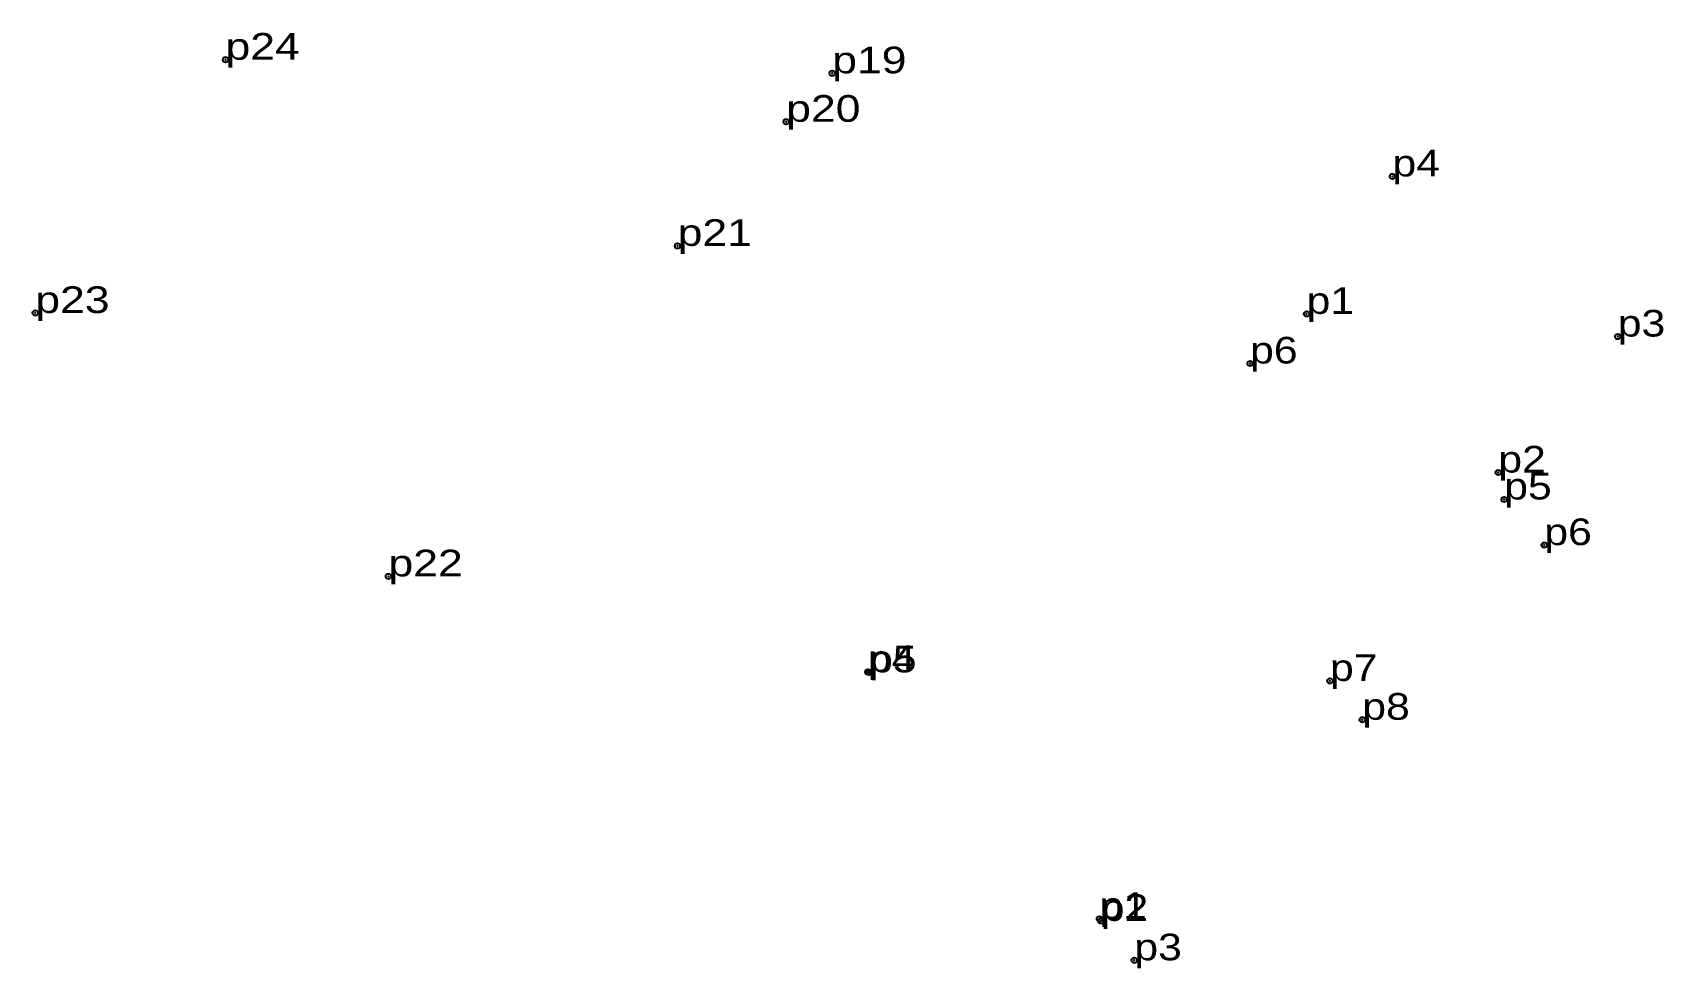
# Model space of a CAD drawing. Header units: metres. Extents: x 1 to 1819946, y -1 to 1851864.
# Drawn here: x 540549.9 to 540660.1, y 1836082.5 to 1836145.7 of the extents above; entities that cross this region are included whole.
import ezdxf

# ---------------------------------------------------------------- set-up
doc = ezdxf.new("R2010")
doc.units = ezdxf.units.M
doc.header["$LTSCALE"] = 0.72
doc.header["$PDMODE"] = 32
doc.header["$PDSIZE"] = 0.36
doc.layers.add('12', color=7, linetype='Continuous')
doc.layers.add('7', color=7, linetype='Continuous')

msp = doc.modelspace()

# ---------------------------------------------------------------- texts
at = {"layer": '12'}
for s, width, p in [('p24', 1.25, (540562.93, 1836143.87)), ('p19', 1.25, (540603.92, 1836142.95)), ('p20', 1.25, (540600.81, 1836139.68)), ('p4', 1.2, (540641.77, 1836135.99)), ('p21', 1.25, (540593.48, 1836131.3)), ('p23', 1.25, (540550.08, 1836126.77)), ('p1', 1.2, (540635.97, 1836126.71)), ('p3', 1.2, (540656.99, 1836125.18)), ('p6', 1.2, (540632.15, 1836123.36)), ('p2', 1.2, (540648.92, 1836116)), ('p5', 1.2, (540649.32, 1836114.18)), ('p6', 1.2, (540652.03, 1836111.1)), ('p22', 1.25, (540573.94, 1836108.99)), ('p4', 1.2, (540606.33, 1836102.54)), ('p5', 1.2, (540606.41, 1836102.51)), ('p7', 1.2, (540637.55, 1836101.93)), ('p8', 1.2, (540639.73, 1836099.31)), ('p1', 1.2, (540621.97, 1836085.87)), ('p2', 1.2, (540622.06, 1836085.73)), ('p3', 1.2, (540624.33, 1836083.07))]:
    msp.add_text(s, height=1.8, dxfattribs=dict(at, width=width)).set_placement(p)

# ---------------------------------------------------------------- linework, layer by layer
at = {"layer": '7'}
for p in [(540562.93, 1836143.87), (540603.92, 1836142.95), (540600.81, 1836139.68), (540641.77, 1836135.99), (540593.47, 1836131.3), (540550.08, 1836126.77), (540635.97, 1836126.71), (540656.99, 1836125.18), (540632.15, 1836123.36), (540648.92, 1836116), (540649.32, 1836114.18), (540652.03, 1836111.1), (540573.94, 1836108.99), (540606.33, 1836102.54), (540606.41, 1836102.51), (540637.55, 1836101.93), (540639.73, 1836099.31), (540621.97, 1836085.87), (540622.06, 1836085.73), (540624.33, 1836083.07)]:
    msp.add_point(p, dxfattribs=at)

msp.set_redraw_order([(e.dxf.handle, doc.entitydb.next_handle()) for e in msp.query("TEXT MTEXT ATTDEF DIMENSION ARC_DIMENSION")])  # texts and dimensions are drawn at this point

doc.saveas('drawing.dxf')
